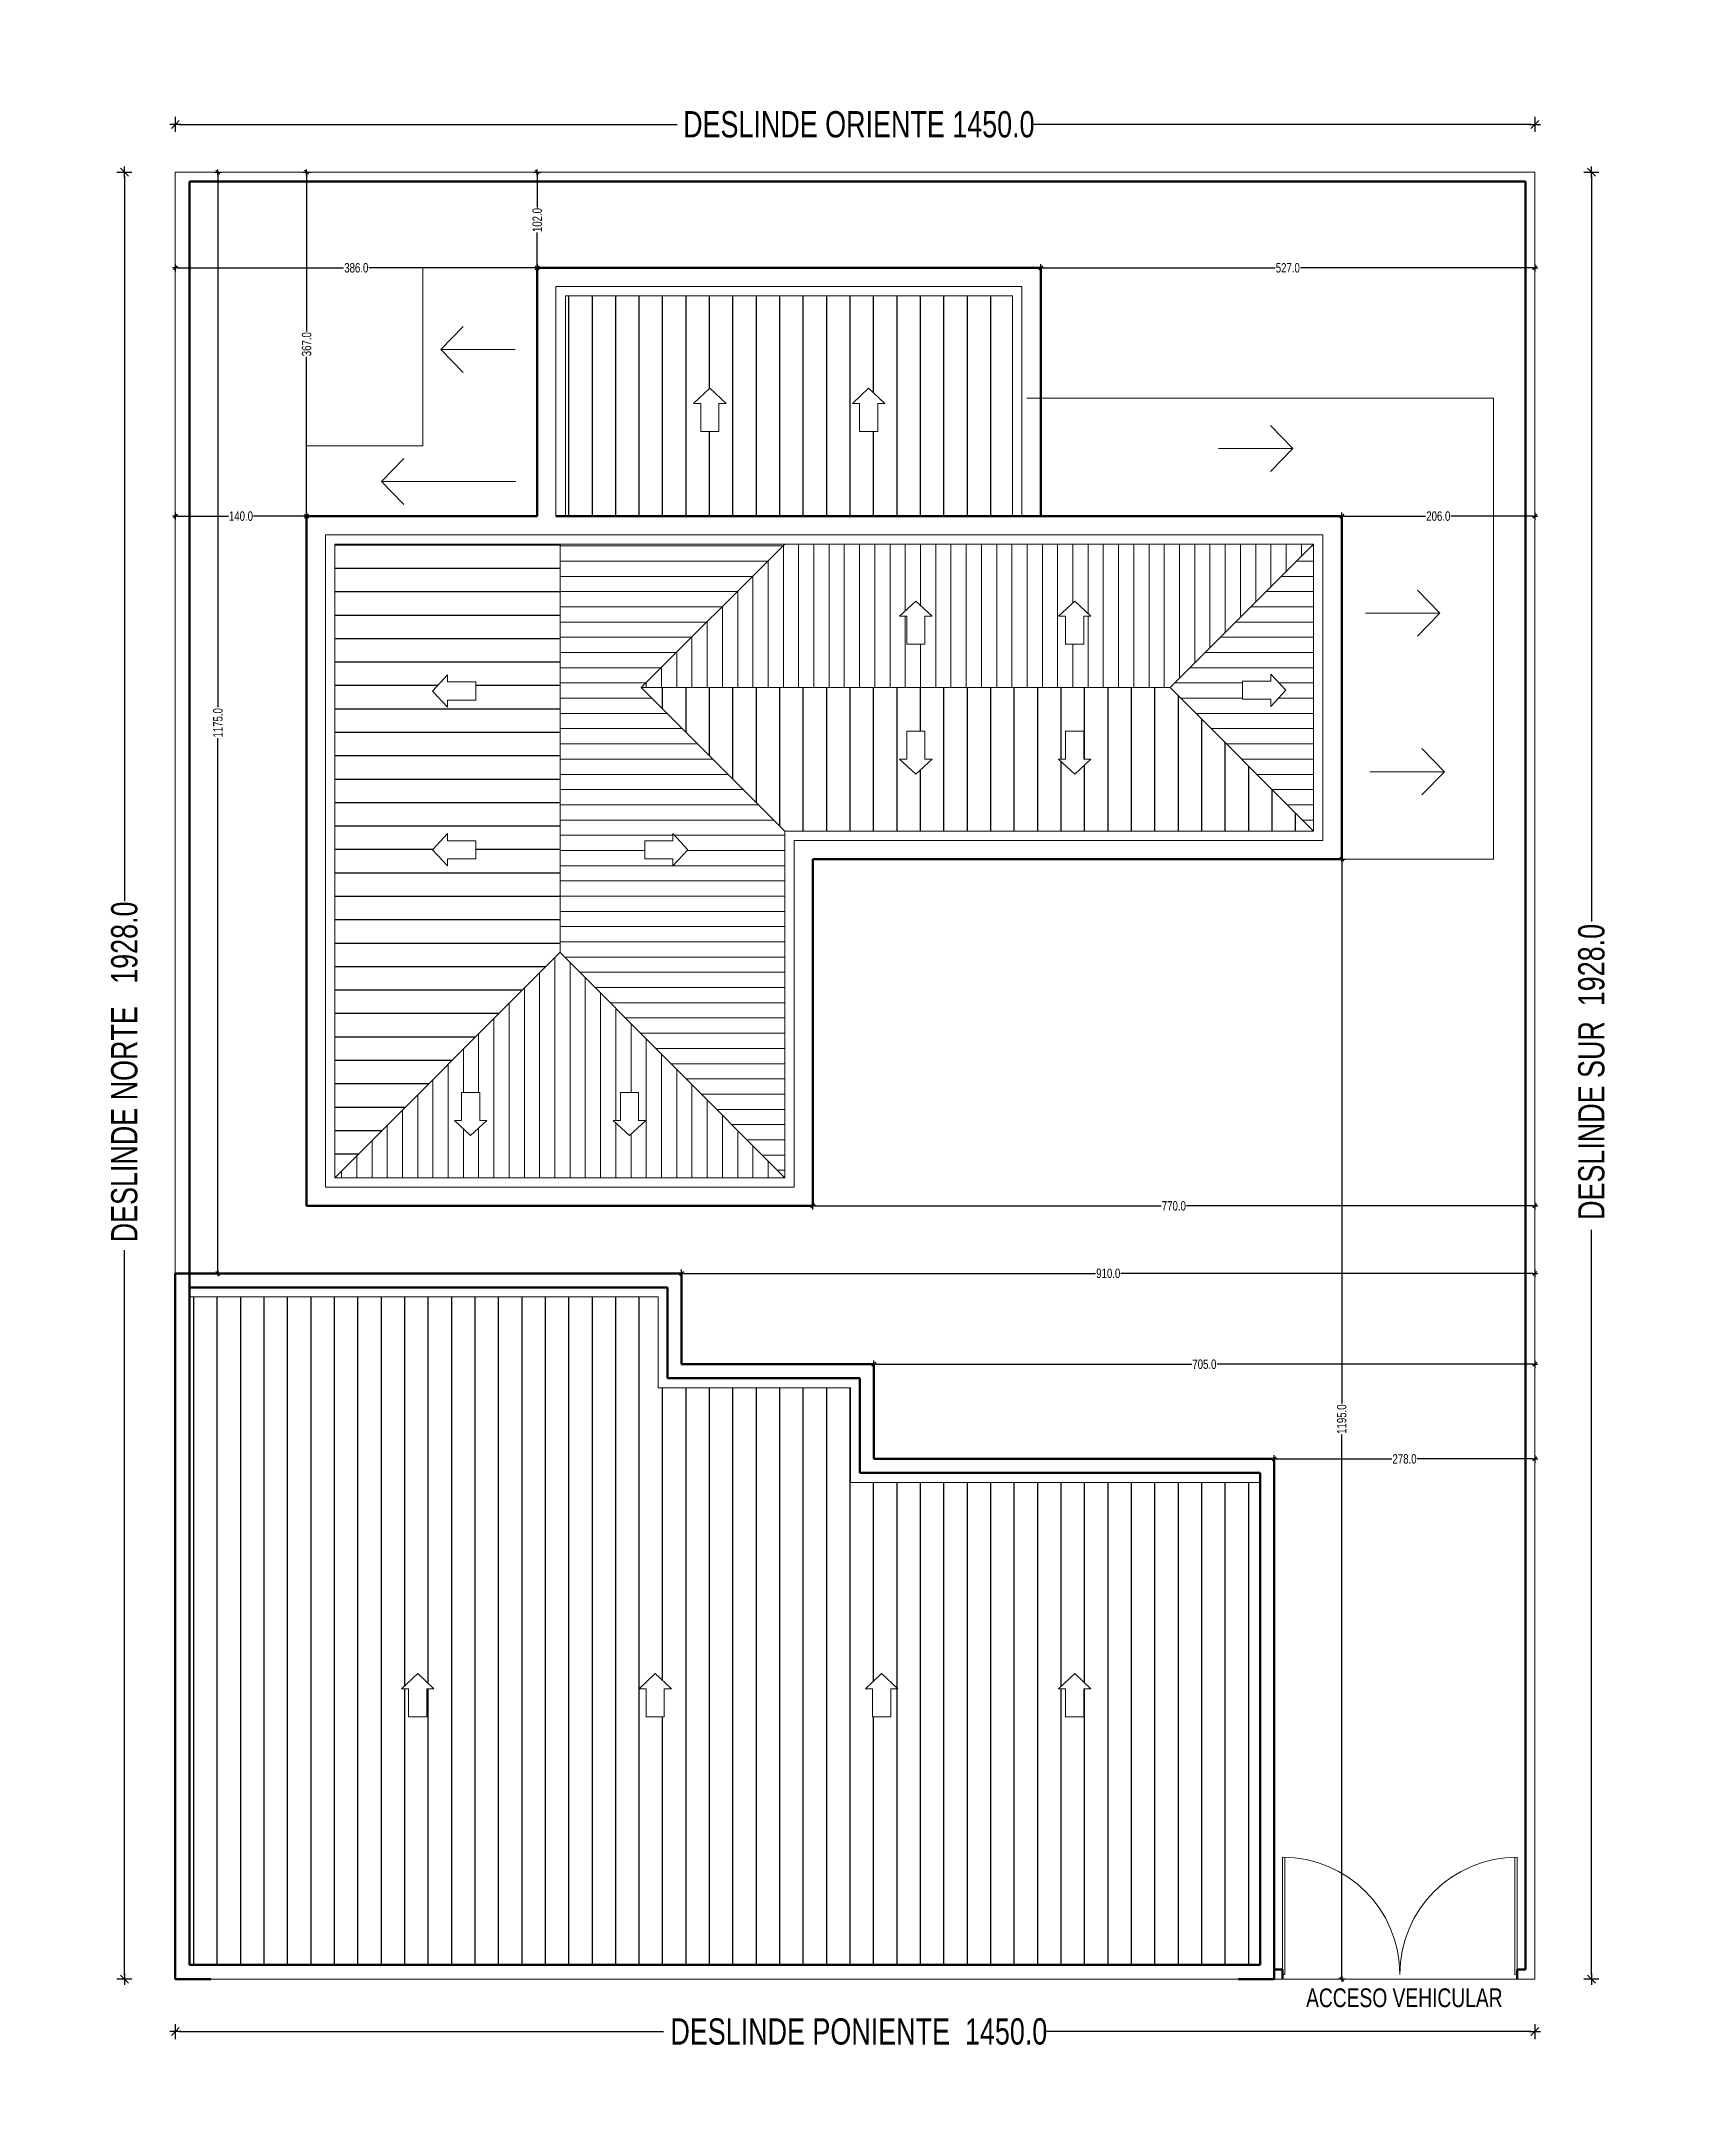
# Model space of a CAD drawing. Header units: centimetres. Extents: x 56177 to 99483, y 493 to 15482.
# Drawn here: x 72194 to 73936, y 6825 to 9037 of the extents above; entities that cross this region are included whole.
import ezdxf

# ---------------------------------------------------------------- set-up
doc = ezdxf.new("R2010")
doc.units = ezdxf.units.CM
doc.header["$MEASUREMENT"] = 0
for name, color, linetype, lineweight in [('0.1 COTAS', 52, 'Continuous', 13), ('0.15 TEXTOS', 212, 'Continuous', 20), ('0.2 VENTANAS', 2, 'Continuous', 20), ('0.5 MUROS', 1, 'Continuous', 50), ('000.2 GENERAL', 2, 'Continuous', 20)]:
    doc.layers.add(name, color=color, linetype=linetype, lineweight=lineweight)
doc.layers.add('0.12 MOBILIARIO BLOQUES', color=251, linetype='Continuous', lineweight=13, true_color=0x616161)
doc.layers.add('COLOR_ GRIS', color=253, linetype='Continuous', true_color=0xb5b5b5)
doc.layers.add('COLOR_ NARANJO', color=2, linetype='Continuous', true_color=0xffff14)
doc.styles.add('NICOLAS 2', font='swisscl.ttf')
doc.dimstyles.new('NICO CMS PEQUEÑAS', dxfattribs={"dimtxt": 10, "dimasz": 2, "dimexe": 0.18, "dimexo": 0.0625, "dimgap": 0.09, "dimtad": 0, "dimdec": 1, "dimzin": 0, "dimdsep": 46, "dimtxsty": 'NICOLAS 2', "dimblk": 'CRUZ2', "dimcen": 0.09, "dimse1": 1, "dimse2": 1, "dimclrd": 256, "dimclrt": 2, "dimadec": 0, "dimazin": 0, "dimtfac": 1, "dimtdec": 1, "dimtofl": 0, "dimtmove": 1, "dimatfit": 2, "dimldrblk": 'CRUZ2', "dimfxl": 1, "dimtolj": 1, "dimtzin": 0, "dimarcsym": 0})
pattern_1 = [(90, (1956.84, 0), (-25, 9e-15), [])]
pattern_2 = [(90, (1956.839, 0), (-16.25, 5e-15), [])]
pattern_3 = [(180, (1956.839, 0), (-2e-14, -16.25), [])]

msp = doc.modelspace()

# ---------------------------------------------------------------- texts
at = {"layer": '0.15 TEXTOS', "insert": (73543.1, 6959.53), "char_height": 20, "width": 489.6147, "attachment_point": 1, "style": 'NICOLAS 2'}
msp.add_mtext('ACCESO VEHICULAR', dxfattribs=at)

# ---------------------------------------------------------------- blocks, each defined once
blk = doc.blocks.new('CRUZ2')
at = {"layer": 'COLOR_ NARANJO', "color": 8}
for p, q in [((-1.5, 0), (1.5, 0)), ((0, 2), (0, -2))]:
    blk.add_line(p, q, dxfattribs=at)
at = {"layer": 'COLOR_ NARANJO', "color": 4}
blk.add_lwpolyline([(-1.06, -1.06), (0, 0), (1.06, 1.06)], dxfattribs=at)
blk = doc.blocks.new('*D643')
at = {"layer": '0.1 COTAS', "lineweight": -2, "transparency": 16777216}
for p, q in [((72282.8, 8893.5), (72282.8, 8119.8)), ((72282.8, 6973.5), (72282.8, 7747.3))]:
    blk.add_line(p, q, dxfattribs=at)
at = {"layer": 'Defpoints', "color": 0, "transparency": 16777216}
for p in [(72337.1, 8897.5), (72282.8, 6969.5), (72337.1, 6969.5)]:
    blk.add_point(p, dxfattribs=at)
at = {"layer": '0.1 COTAS', "lineweight": -2, "transparency": 16777216, "xscale": 4, "yscale": 4, "zscale": 4}
for p, rotation in [((72282.8, 8897.5), 90), ((72282.8, 6969.5), 270)]:
    blk.add_blockref('CRUZ2', p, dxfattribs=dict(at, rotation=rotation))
at = {"layer": '0.1 COTAS', "color": 2, "transparency": 16777216, "insert": (72282.8, 7933.5), "char_height": 28, "attachment_point": 5, "rotation": 90, "style": 'NICOLAS 2'}
blk.add_mtext('\\A1; DESLINDE NORTE   1928.0', dxfattribs=at)
blk = doc.blocks.new('*D644')
at = {"layer": '0.1 COTAS', "lineweight": -2, "transparency": 16777216}
for p, q in [((73847.5, 8893.5), (73847.5, 8097.9)), ((73847.5, 6973.5), (73847.5, 7769.1))]:
    blk.add_line(p, q, dxfattribs=at)
at = {"layer": 'Defpoints', "color": 0, "transparency": 16777216}
for p in [(73787.1, 8897.5), (73787.1, 6969.5), (73847.5, 6969.5)]:
    blk.add_point(p, dxfattribs=at)
at = {"layer": '0.1 COTAS', "lineweight": -2, "transparency": 16777216, "xscale": 4, "yscale": 4, "zscale": 4}
for p, rotation in [((73847.5, 8897.5), 90), ((73847.5, 6969.5), 270)]:
    blk.add_blockref('CRUZ2', p, dxfattribs=dict(at, rotation=rotation))
at = {"layer": '0.1 COTAS', "color": 2, "transparency": 16777216, "insert": (73847.5, 7933.5), "char_height": 28, "attachment_point": 5, "rotation": 90, "style": 'NICOLAS 2'}
blk.add_mtext('\\A1; DESLINDE SUR  1928.0', dxfattribs=at)
blk = doc.blocks.new('*D645')
at = {"layer": '0.1 COTAS', "lineweight": -2, "transparency": 16777216}
for p, q in [((72341.1, 6913.4), (72857.7, 6913.4)), ((73783.1, 6913.4), (73266.5, 6913.4))]:
    blk.add_line(p, q, dxfattribs=at)
at = {"layer": 'Defpoints', "color": 0, "transparency": 16777216}
for p in [(72337.1, 6969.5), (73787.1, 6969.5), (73787.1, 6913.4)]:
    blk.add_point(p, dxfattribs=at)
at = {"layer": '0.1 COTAS', "lineweight": -2, "transparency": 16777216, "xscale": 4, "yscale": 4, "zscale": 4, "rotation": 180}
blk.add_blockref('CRUZ2', (72337.1, 6913.4), dxfattribs=at)
at = {"layer": '0.1 COTAS', "lineweight": -2, "transparency": 16777216, "xscale": 4, "yscale": 4, "zscale": 4}
blk.add_blockref('CRUZ2', (73787.1, 6913.4), dxfattribs=at)
at = {"layer": '0.1 COTAS', "color": 2, "transparency": 16777216, "insert": (73062.1, 6913.4), "char_height": 28, "attachment_point": 5, "style": 'NICOLAS 2'}
blk.add_mtext('\\A1; DESLINDE PONIENTE  1450.0', dxfattribs=at)
blk = doc.blocks.new('*D646')
at = {"layer": '0.1 COTAS', "lineweight": -2, "transparency": 16777216}
for p, q in [((72341.1, 8948.5), (72872.2, 8948.5)), ((73783.1, 8948.5), (73252, 8948.5))]:
    blk.add_line(p, q, dxfattribs=at)
at = {"layer": 'Defpoints', "color": 0, "transparency": 16777216}
for p in [(73787.1, 8948.5), (72337.1, 8897.5), (73787.1, 8897.5)]:
    blk.add_point(p, dxfattribs=at)
at = {"layer": '0.1 COTAS', "lineweight": -2, "transparency": 16777216, "xscale": 4, "yscale": 4, "zscale": 4, "rotation": 180}
blk.add_blockref('CRUZ2', (72337.1, 8948.5), dxfattribs=at)
at = {"layer": '0.1 COTAS', "lineweight": -2, "transparency": 16777216, "xscale": 4, "yscale": 4, "zscale": 4}
blk.add_blockref('CRUZ2', (73787.1, 8948.5), dxfattribs=at)
at = {"layer": '0.1 COTAS', "color": 2, "transparency": 16777216, "insert": (73062.1, 8948.5), "char_height": 28, "attachment_point": 5, "style": 'NICOLAS 2'}
blk.add_mtext('\\A1; DESLINDE ORIENTE 1450.0', dxfattribs=at)
blk = doc.blocks.new('*D647')
at = {"layer": '0.1 COTAS', "lineweight": -2, "transparency": 16777216}
for p, q in [((72382.5, 8895.5), (72382.5, 8326.6)), ((72382.5, 7724.5), (72382.5, 8293.5))]:
    blk.add_line(p, q, dxfattribs=at)
at = {"layer": 'Defpoints', "color": 0, "transparency": 16777216}
for p in [(72337.1, 8897.5), (72382.5, 8897.5), (72356.1, 7722.5)]:
    blk.add_point(p, dxfattribs=at)
at = {"layer": '0.1 COTAS', "lineweight": -2, "transparency": 16777216, "xscale": 2, "yscale": 2, "zscale": 2}
for p, rotation in [((72382.5, 8897.5), 90), ((72382.5, 7722.5), 270)]:
    blk.add_blockref('CRUZ2', p, dxfattribs=dict(at, rotation=rotation))
at = {"layer": '0.1 COTAS', "color": 2, "transparency": 16777216, "insert": (72382.5, 8310), "char_height": 10, "attachment_point": 5, "rotation": 90, "style": 'NICOLAS 2'}
blk.add_mtext('\\A1;1175.0', dxfattribs=at)
blk = doc.blocks.new('*D648')
at = {"layer": '0.1 COTAS', "lineweight": -2, "transparency": 16777216}
for p, q in [((72477.1, 8895.5), (72477.1, 8727.6)), ((72477.1, 8532.5), (72477.1, 8700.5))]:
    blk.add_line(p, q, dxfattribs=at)
at = {"layer": 'Defpoints', "color": 0, "transparency": 16777216}
for p in [(72477.1, 8897.5), (72477.1, 8897.5), (72477.1, 8530.5)]:
    blk.add_point(p, dxfattribs=at)
at = {"layer": '0.1 COTAS', "lineweight": -2, "transparency": 16777216, "xscale": 2, "yscale": 2, "zscale": 2}
for p, rotation in [((72477.1, 8897.5), 90), ((72477.1, 8530.5), 270)]:
    blk.add_blockref('CRUZ2', p, dxfattribs=dict(at, rotation=rotation))
at = {"layer": '0.1 COTAS', "color": 2, "transparency": 16777216, "insert": (72477.1, 8714), "char_height": 10, "attachment_point": 5, "rotation": 90, "style": 'NICOLAS 2'}
blk.add_mtext('\\A1;367.0', dxfattribs=at)
blk = doc.blocks.new('*D649')
at = {"layer": '0.1 COTAS', "lineweight": -2, "transparency": 16777216}
for p, q in [((72339.1, 8795.5), (72516.6, 8795.5)), ((72721.1, 8795.5), (72543.6, 8795.5))]:
    blk.add_line(p, q, dxfattribs=at)
at = {"layer": 'Defpoints', "color": 0, "transparency": 16777216}
for p in [(72337.1, 8795.5), (72337.1, 8795.5), (72723.1, 8795.5)]:
    blk.add_point(p, dxfattribs=at)
at = {"layer": '0.1 COTAS', "lineweight": -2, "transparency": 16777216, "xscale": 2, "yscale": 2, "zscale": 2, "rotation": 180}
blk.add_blockref('CRUZ2', (72337.1, 8795.5), dxfattribs=at)
at = {"layer": '0.1 COTAS', "lineweight": -2, "transparency": 16777216, "xscale": 2, "yscale": 2, "zscale": 2}
blk.add_blockref('CRUZ2', (72723.1, 8795.5), dxfattribs=at)
at = {"layer": '0.1 COTAS', "color": 2, "transparency": 16777216, "insert": (72530.1, 8795.5), "char_height": 10, "attachment_point": 5, "style": 'NICOLAS 2'}
blk.add_mtext('\\A1;386.0', dxfattribs=at)
blk = doc.blocks.new('*D650')
at = {"layer": '0.1 COTAS', "lineweight": -2, "transparency": 16777216}
for p, q in [((73262.1, 8795.5), (73510.1, 8795.5)), ((73785.1, 8795.5), (73537.1, 8795.5))]:
    blk.add_line(p, q, dxfattribs=at)
at = {"layer": 'Defpoints', "color": 0, "transparency": 16777216}
for p in [(73260.1, 8795.5), (73787.1, 8795.5), (73787.1, 8795.5)]:
    blk.add_point(p, dxfattribs=at)
at = {"layer": '0.1 COTAS', "lineweight": -2, "transparency": 16777216, "xscale": 2, "yscale": 2, "zscale": 2, "rotation": 180}
blk.add_blockref('CRUZ2', (73260.1, 8795.5), dxfattribs=at)
at = {"layer": '0.1 COTAS', "lineweight": -2, "transparency": 16777216, "xscale": 2, "yscale": 2, "zscale": 2}
blk.add_blockref('CRUZ2', (73787.1, 8795.5), dxfattribs=at)
at = {"layer": '0.1 COTAS', "color": 2, "transparency": 16777216, "insert": (73523.6, 8795.5), "char_height": 10, "attachment_point": 5, "style": 'NICOLAS 2'}
blk.add_mtext('\\A1;527.0', dxfattribs=at)
blk = doc.blocks.new('*D651')
at = {"layer": '0.1 COTAS', "lineweight": -2, "transparency": 16777216}
for p, q in [((72723.1, 8895.5), (72723.1, 8859.9)), ((72723.1, 8797.5), (72723.1, 8833.1))]:
    blk.add_line(p, q, dxfattribs=at)
at = {"layer": 'Defpoints', "color": 0, "transparency": 16777216}
for p in [(72722, 8897.5), (72723.1, 8897.5), (72723.1, 8795.5)]:
    blk.add_point(p, dxfattribs=at)
at = {"layer": '0.1 COTAS', "lineweight": -2, "transparency": 16777216, "xscale": 2, "yscale": 2, "zscale": 2}
for p, rotation in [((72723.1, 8897.5), 90), ((72723.1, 8795.5), 270)]:
    blk.add_blockref('CRUZ2', p, dxfattribs=dict(at, rotation=rotation))
at = {"layer": '0.1 COTAS', "color": 2, "transparency": 16777216, "insert": (72723.1, 8846.5), "char_height": 10, "attachment_point": 5, "rotation": 90, "style": 'NICOLAS 2'}
blk.add_mtext('\\A1;102.0', dxfattribs=at)
blk = doc.blocks.new('*D652')
at = {"layer": '0.1 COTAS', "lineweight": -2, "transparency": 16777216}
for p, q in [((72339.1, 8530.5), (72393.7, 8530.5)), ((72475.1, 8530.5), (72420.5, 8530.5))]:
    blk.add_line(p, q, dxfattribs=at)
at = {"layer": 'Defpoints', "color": 0, "transparency": 16777216}
for p in [(72337.1, 8530.5), (72337.1, 8530.5), (72477.1, 8530.5)]:
    blk.add_point(p, dxfattribs=at)
at = {"layer": '0.1 COTAS', "lineweight": -2, "transparency": 16777216, "xscale": 2, "yscale": 2, "zscale": 2, "rotation": 180}
blk.add_blockref('CRUZ2', (72337.1, 8530.5), dxfattribs=at)
at = {"layer": '0.1 COTAS', "lineweight": -2, "transparency": 16777216, "xscale": 2, "yscale": 2, "zscale": 2}
blk.add_blockref('CRUZ2', (72477.1, 8530.5), dxfattribs=at)
at = {"layer": '0.1 COTAS', "color": 2, "transparency": 16777216, "insert": (72407.1, 8530.5), "char_height": 10, "attachment_point": 5, "style": 'NICOLAS 2'}
blk.add_mtext('\\A1;140.0', dxfattribs=at)
blk = doc.blocks.new('*D653')
at = {"layer": '0.1 COTAS', "lineweight": -2, "transparency": 16777216}
for p, q in [((73583.1, 8530.5), (73670.6, 8530.5)), ((73785.1, 8530.5), (73697.6, 8530.5))]:
    blk.add_line(p, q, dxfattribs=at)
at = {"layer": 'Defpoints', "color": 0, "transparency": 16777216}
for p in [(73581.1, 8530.5), (73787.1, 8530.5), (73787.1, 8530.5)]:
    blk.add_point(p, dxfattribs=at)
at = {"layer": '0.1 COTAS', "lineweight": -2, "transparency": 16777216, "xscale": 2, "yscale": 2, "zscale": 2, "rotation": 180}
blk.add_blockref('CRUZ2', (73581.1, 8530.5), dxfattribs=at)
at = {"layer": '0.1 COTAS', "lineweight": -2, "transparency": 16777216, "xscale": 2, "yscale": 2, "zscale": 2}
blk.add_blockref('CRUZ2', (73787.1, 8530.5), dxfattribs=at)
at = {"layer": '0.1 COTAS', "color": 2, "transparency": 16777216, "insert": (73684.1, 8530.5), "char_height": 10, "attachment_point": 5, "style": 'NICOLAS 2'}
blk.add_mtext('\\A1;206.0', dxfattribs=at)
blk = doc.blocks.new('*D654')
at = {"layer": '0.1 COTAS', "lineweight": -2, "transparency": 16777216}
for p, q in [((73581.1, 8162.5), (73581.1, 7583.6)), ((73581.1, 6971.5), (73581.1, 7550.5))]:
    blk.add_line(p, q, dxfattribs=at)
at = {"layer": 'Defpoints', "color": 0, "transparency": 16777216}
for p in [(73581.1, 8164.5), (73581.1, 6969.5), (73581.1, 6969.5)]:
    blk.add_point(p, dxfattribs=at)
at = {"layer": '0.1 COTAS', "lineweight": -2, "transparency": 16777216, "xscale": 2, "yscale": 2, "zscale": 2}
for p, rotation in [((73581.1, 8164.5), 90), ((73581.1, 6969.5), 270)]:
    blk.add_blockref('CRUZ2', p, dxfattribs=dict(at, rotation=rotation))
at = {"layer": '0.1 COTAS', "color": 2, "transparency": 16777216, "insert": (73581.1, 7567), "char_height": 10, "attachment_point": 5, "rotation": 90, "style": 'NICOLAS 2'}
blk.add_mtext('\\A1;1195.0', dxfattribs=at)
blk = doc.blocks.new('*D655')
at = {"layer": '0.1 COTAS', "lineweight": -2, "transparency": 16777216}
for p, q in [((73511.1, 7524.5), (73634.6, 7524.5)), ((73785.1, 7524.5), (73661.6, 7524.5))]:
    blk.add_line(p, q, dxfattribs=at)
at = {"layer": 'Defpoints', "color": 0, "transparency": 16777216}
for p in [(73509.1, 7524.5), (73787.1, 7524.5), (73787.1, 7524.5)]:
    blk.add_point(p, dxfattribs=at)
at = {"layer": '0.1 COTAS', "lineweight": -2, "transparency": 16777216, "xscale": 2, "yscale": 2, "zscale": 2, "rotation": 180}
blk.add_blockref('CRUZ2', (73509.1, 7524.5), dxfattribs=at)
at = {"layer": '0.1 COTAS', "lineweight": -2, "transparency": 16777216, "xscale": 2, "yscale": 2, "zscale": 2}
blk.add_blockref('CRUZ2', (73787.1, 7524.5), dxfattribs=at)
at = {"layer": '0.1 COTAS', "color": 2, "transparency": 16777216, "insert": (73648.1, 7524.5), "char_height": 10, "attachment_point": 5, "style": 'NICOLAS 2'}
blk.add_mtext('\\A1;278.0', dxfattribs=at)
blk = doc.blocks.new('*D656')
at = {"layer": '0.1 COTAS', "lineweight": -2, "transparency": 16777216}
for p, q in [((73084.1, 7625.5), (73421.1, 7625.5)), ((73785.1, 7625.5), (73448.1, 7625.5))]:
    blk.add_line(p, q, dxfattribs=at)
at = {"layer": 'Defpoints', "color": 0, "transparency": 16777216}
for p in [(73082.1, 7625.5), (73787.1, 7625.5), (73787.1, 7625.5)]:
    blk.add_point(p, dxfattribs=at)
at = {"layer": '0.1 COTAS', "lineweight": -2, "transparency": 16777216, "xscale": 2, "yscale": 2, "zscale": 2, "rotation": 180}
blk.add_blockref('CRUZ2', (73082.1, 7625.5), dxfattribs=at)
at = {"layer": '0.1 COTAS', "lineweight": -2, "transparency": 16777216, "xscale": 2, "yscale": 2, "zscale": 2}
blk.add_blockref('CRUZ2', (73787.1, 7625.5), dxfattribs=at)
at = {"layer": '0.1 COTAS', "color": 2, "transparency": 16777216, "insert": (73434.6, 7625.5), "char_height": 10, "attachment_point": 5, "style": 'NICOLAS 2'}
blk.add_mtext('\\A1;705.0', dxfattribs=at)
blk = doc.blocks.new('*D657')
at = {"layer": '0.1 COTAS', "lineweight": -2, "transparency": 16777216}
for p, q in [((72879.1, 7722.5), (73318.5, 7722.5)), ((73785.1, 7722.5), (73345.6, 7722.5))]:
    blk.add_line(p, q, dxfattribs=at)
at = {"layer": 'Defpoints', "color": 0, "transparency": 16777216}
for p in [(72877.1, 7722.5), (73787.1, 7722.5), (73787.1, 7722.5)]:
    blk.add_point(p, dxfattribs=at)
at = {"layer": '0.1 COTAS', "lineweight": -2, "transparency": 16777216, "xscale": 2, "yscale": 2, "zscale": 2, "rotation": 180}
blk.add_blockref('CRUZ2', (72877.1, 7722.5), dxfattribs=at)
at = {"layer": '0.1 COTAS', "lineweight": -2, "transparency": 16777216, "xscale": 2, "yscale": 2, "zscale": 2}
blk.add_blockref('CRUZ2', (73787.1, 7722.5), dxfattribs=at)
at = {"layer": '0.1 COTAS', "color": 2, "transparency": 16777216, "insert": (73332.1, 7722.5), "char_height": 10, "attachment_point": 5, "style": 'NICOLAS 2'}
blk.add_mtext('\\A1;910.0', dxfattribs=at)
blk = doc.blocks.new('*D658')
at = {"layer": '0.1 COTAS', "lineweight": -2, "transparency": 16777216}
for p, q in [((73019.1, 7794.5), (73388.6, 7794.5)), ((73785.1, 7794.5), (73415.6, 7794.5))]:
    blk.add_line(p, q, dxfattribs=at)
at = {"layer": 'Defpoints', "color": 0, "transparency": 16777216}
for p in [(73017.1, 7794.5), (73787.1, 7794.5), (73787.1, 7794.5)]:
    blk.add_point(p, dxfattribs=at)
at = {"layer": '0.1 COTAS', "lineweight": -2, "transparency": 16777216, "xscale": 2, "yscale": 2, "zscale": 2, "rotation": 180}
blk.add_blockref('CRUZ2', (73017.1, 7794.5), dxfattribs=at)
at = {"layer": '0.1 COTAS', "lineweight": -2, "transparency": 16777216, "xscale": 2, "yscale": 2, "zscale": 2}
blk.add_blockref('CRUZ2', (73787.1, 7794.5), dxfattribs=at)
at = {"layer": '0.1 COTAS', "color": 2, "transparency": 16777216, "insert": (73402.1, 7794.5), "char_height": 10, "attachment_point": 5, "style": 'NICOLAS 2'}
blk.add_mtext('\\A1;770.0', dxfattribs=at)

# ---------------------------------------------------------------- dimensions: what is measured, and where the dimension line sits
at = {"layer": '0.1 COTAS'}
for base, p1, p2, text, picture, middle in [((73787.09, 8948.53), (72337.09, 8897.53), (73787.09, 8897.53), ' DESLINDE ORIENTE <>', '*D646', (73062.09, 8948.53)), ((73787.09, 6913.44), (72337.09, 6969.53), (73787.09, 6969.53), ' DESLINDE PONIENTE  <>', '*D645', (73062.09, 6913.44))]:
    dim = msp.add_linear_dim(base=base, p1=p1, p2=p2, text=text, dimstyle='NICO CMS PEQUEÑAS', override={"dimscale": 4, "dimtxt": 7, "dimasz": 1}, dxfattribs=at)
    dim.commit()
    dim.dimension.update_dxf_attribs({"geometry": picture, "text_midpoint": middle})
for base, p1, p2, text, picture, middle in [((72282.85, 6969.53), (72337.09, 8897.53), (72337.09, 6969.53), ' DESLINDE NORTE   <>', '*D643', (72282.85, 7933.53)), ((73847.53, 6969.53), (73787.09, 8897.53), (73787.09, 6969.53), ' DESLINDE SUR  <>', '*D644', (73847.53, 7933.53))]:
    dim = msp.add_linear_dim(base=base, p1=p1, p2=p2, angle=90, text=text, dimstyle='NICO CMS PEQUEÑAS', override={"dimscale": 4, "dimtxt": 7, "dimasz": 1}, dxfattribs=at)
    dim.commit()
    dim.dimension.update_dxf_attribs({"geometry": picture, "text_midpoint": middle})
for base, p1, p2, picture, middle in [((72382.5, 8897.53), (72356.09, 7722.53), (72337.09, 8897.53), '*D647', (72382.5, 8310.03)), ((72477.09, 8897.53), (72477.09, 8530.53), (72477.09, 8897.53), '*D648', (72477.09, 8714.03)), ((72723.09, 8897.53), (72723.09, 8795.53), (72722.03, 8897.53), '*D651', (72723.09, 8846.53)), ((73581.09, 6969.53), (73581.09, 8164.53), (73581.09, 6969.53), '*D654', (73581.09, 7567.03))]:
    dim = msp.add_linear_dim(base=base, p1=p1, p2=p2, angle=90, dimstyle='NICO CMS PEQUEÑAS', dxfattribs=at)
    dim.commit()
    dim.dimension.update_dxf_attribs({"geometry": picture, "text_midpoint": middle})
for base, p1, p2, picture, middle in [((72337.09, 8795.53), (72723.09, 8795.53), (72337.09, 8795.53), '*D649', (72530.09, 8795.53)), ((73787.09, 8795.53), (73260.09, 8795.53), (73787.09, 8795.53), '*D650', (73523.59, 8795.53)), ((72337.09, 8530.53), (72477.09, 8530.53), (72337.09, 8530.53), '*D652', (72407.09, 8530.53)), ((73787.09, 8530.53), (73581.09, 8530.53), (73787.09, 8530.53), '*D653', (73684.09, 8530.53)), ((73787.09, 7794.53), (73017.09, 7794.53), (73787.09, 7794.53), '*D658', (73402.09, 7794.53)), ((73787.09, 7722.53), (72877.09, 7722.53), (73787.09, 7722.53), '*D657', (73332.09, 7722.53)), ((73787.09, 7625.53), (73082.09, 7625.53), (73787.09, 7625.53), '*D656', (73434.59, 7625.53)), ((73787.09, 7524.53), (73509.09, 7524.53), (73787.09, 7524.53), '*D655', (73648.09, 7524.53))]:
    dim = msp.add_linear_dim(base=base, p1=p1, p2=p2, dimstyle='NICO CMS PEQUEÑAS', dxfattribs=at)
    dim.commit()
    dim.dimension.update_dxf_attribs({"geometry": picture, "text_midpoint": middle})

# ---------------------------------------------------------------- hatches: boundary and pattern name
at = {"layer": '0.2 VENTANAS'}
h = msp.add_hatch(dxfattribs=at)
h.set_pattern_fill('ANSI31', color=256, scale=130, angle=495)
h.set_pattern_definition(pattern_3)
h.paths.add_polyline_path([(72987.09, 7824.53), (72987.09, 8194.53), (72834.09, 8347.53), (72987.09, 8500.53), (72747.59, 8500.53), (72747.59, 8065.03)])
h.paths.add_polyline_path([(72867.73, 8157.22), (72867.73, 8164.72), (72867.73, 8164.87), (72837.73, 8164.87), (72837.73, 8184.22), (72867.73, 8184.22), (72867.73, 8184.37), (72867.73, 8191.87), (72883.81, 8174.55)], flags=16)
h = msp.add_hatch(dxfattribs=at)
h.set_pattern_fill('ANSI31', color=256, scale=130, angle=405)
h.set_pattern_definition(pattern_2)
h.paths.add_polyline_path([(73398.09, 8347.53), (73551.09, 8500.53), (72987.09, 8500.53), (72834.09, 8347.53)])
h.paths.add_polyline_path([(73136.6, 8393.86), (73117.25, 8393.86), (73117.25, 8423.86), (73117.1, 8423.86), (73109.6, 8423.86), (73126.93, 8439.94), (73144.25, 8423.86), (73136.6, 8423.86)], flags=16)
h.paths.add_polyline_path([(73278.98, 8423.86), (73296.31, 8439.94), (73313.63, 8423.86), (73305.98, 8423.86), (73305.98, 8393.86), (73286.63, 8393.86), (73286.63, 8423.86), (73286.48, 8423.86)], flags=16)
h = msp.add_hatch(dxfattribs=at)
h.set_pattern_fill('ANSI31', color=256, scale=130, angle=495)
h.set_pattern_definition(pattern_3)
h.paths.add_polyline_path([(73551.09, 8500.53), (73398.09, 8347.53), (73551.09, 8194.53)])
h.paths.add_polyline_path([(73505.43, 8327.41), (73505.43, 8335.06), (73475.43, 8335.06), (73475.43, 8354.42), (73505.43, 8354.42), (73505.43, 8354.57), (73505.43, 8362.07), (73521.51, 8344.74)], flags=16)
h = msp.add_hatch(dxfattribs=at)
h.set_pattern_fill('ANSI31', color=256, scale=130, angle=405)
h.set_pattern_definition(pattern_2)
h.paths.add_polyline_path([(72747.34, 8065.28), (72507.09, 7824.53), (72987.09, 7824.53), (72987.09, 7824.57)])
h.paths.add_polyline_path([(72811.72, 7915.64), (72831.08, 7915.64), (72831.08, 7885.64), (72838.73, 7885.64), (72821.4, 7869.56), (72804.07, 7885.64), (72811.72, 7885.64)], flags=16)
h.paths.add_polyline_path([(72669.35, 7885.64), (72652.02, 7869.56), (72634.7, 7885.64), (72642.35, 7885.64), (72642.35, 7915.64), (72661.7, 7915.64), (72661.7, 7885.64)], flags=16)
at = {"layer": 'COLOR_ GRIS'}
h = msp.add_hatch(dxfattribs=at)
h.set_pattern_fill('ANSI31', color=256, scale=200, angle=405)
h.set_pattern_definition(pattern_1)
h.paths.add_polyline_path([(73230.09, 8765.53), (72753.09, 8765.53), (72753.09, 8530.53), (73230.09, 8530.53)])
h.paths.add_polyline_path([(72916.8, 8620.86), (72897.45, 8620.86), (72897.45, 8650.86), (72897.3, 8650.86), (72889.8, 8650.86), (72907.12, 8666.94), (72924.45, 8650.86), (72916.8, 8650.86)], flags=16)
h.paths.add_polyline_path([(73066.82, 8620.86), (73066.82, 8650.86), (73066.67, 8650.86), (73059.17, 8650.86), (73076.5, 8666.94), (73093.82, 8650.86), (73086.17, 8650.86), (73086.17, 8620.86)], flags=16)
h = msp.add_hatch(dxfattribs=at)
h.set_pattern_fill('ANSI31', color=256, scale=200, angle=495)
h.set_pattern_definition([(180, (1956.84, 0), (-3e-14, -25), [])])
h.paths.add_polyline_path([(72747.59, 8500.53), (72743.09, 8500.53), (72507.09, 8500.53), (72507.09, 7824.53), (72747.59, 8065.53)])
h.paths.add_polyline_path([(72657.45, 8164.87), (72627.45, 8164.87), (72627.45, 8157.22), (72611.37, 8174.55), (72627.45, 8191.87), (72627.45, 8184.22), (72657.45, 8184.22)], flags=16)
h.paths.add_polyline_path([(72627.45, 8326.6), (72611.37, 8343.92), (72627.45, 8361.25), (72627.45, 8353.6), (72657.45, 8353.6), (72657.45, 8334.25), (72627.45, 8334.25)], flags=16)
h = msp.add_hatch(dxfattribs=at)
h.set_pattern_fill('ANSI31', color=256, scale=200, angle=405)
h.set_pattern_definition(pattern_1)
h.paths.add_polyline_path([(73398.09, 8347.53), (72834.09, 8347.53), (72987.09, 8194.53), (73551.09, 8194.53)])
h.paths.add_polyline_path([(73313.63, 8271.19), (73296.31, 8255.11), (73278.98, 8271.19), (73286.63, 8271.19), (73286.63, 8301.19), (73305.98, 8301.19), (73305.98, 8271.19)], flags=16)
h.paths.add_polyline_path([(73144.25, 8271.19), (73126.93, 8255.11), (73109.6, 8271.19), (73117.25, 8271.19), (73117.25, 8301.19), (73136.6, 8301.19), (73136.6, 8271.19)], flags=16)
h = msp.add_hatch(dxfattribs=at)
h.set_pattern_fill('ANSI31', color=256, scale=200, angle=405)
h.set_pattern_definition(pattern_1)
h.paths.add_polyline_path([(73494.09, 7499.53), (73057.09, 7499.53), (73057.09, 7600.53), (72852.09, 7600.53), (72852.09, 7697.53), (72352.09, 7697.53), (72352.09, 6984.53), (73494.09, 6984.53)])
h.paths.add_polyline_path([(72858.62, 7249.31), (72839.27, 7249.31), (72839.27, 7279.31), (72839.12, 7279.31), (72831.62, 7279.31), (72848.95, 7295.39), (72866.27, 7279.31), (72858.62, 7279.31)], flags=16)
h.paths.add_polyline_path([(73080.7, 7249.31), (73080.7, 7279.31), (73080.55, 7279.31), (73073.05, 7279.31), (73090.37, 7295.39), (73107.7, 7279.31), (73100.05, 7279.31), (73100.05, 7249.31)], flags=16)
h.paths.add_polyline_path([(72605.23, 7249.31), (72585.88, 7249.31), (72585.88, 7279.31), (72585.73, 7279.31), (72578.23, 7279.31), (72595.56, 7295.39), (72612.88, 7279.31), (72605.23, 7279.31)], flags=16)
h.paths.add_polyline_path([(73286.63, 7249.31), (73286.63, 7279.31), (73286.48, 7279.31), (73278.98, 7279.31), (73296.31, 7295.39), (73313.63, 7279.31), (73305.98, 7279.31), (73305.98, 7249.31)], flags=16)

# ---------------------------------------------------------------- linework, layer by layer
at = {"layer": '0.12 MOBILIARIO BLOQUES'}
for p, q in [((72620.18, 8708.27), (72644.13, 8732.88)), ((72699.55, 8708.27), (72620.18, 8708.27)), ((72620.18, 8708.27), (72644.13, 8683.66)), ((73245.09, 8656.53), (73742.81, 8656.53)), ((73742.81, 8656.53), (73742.81, 8164.53)), ((73529.11, 8602.67), (73505.16, 8627.28)), ((72556.82, 8567.43), (72580.76, 8592.04)), ((73449.74, 8602.67), (73529.11, 8602.67)), ((73529.11, 8602.67), (73505.16, 8578.07)), ((72700.14, 8567.43), (72556.82, 8567.43)), ((72556.82, 8567.43), (72580.76, 8542.83)), ((73685.79, 8427.01), (73661.84, 8451.61)), ((73606.42, 8427.01), (73685.79, 8427.01)), ((73685.79, 8427.01), (73661.84, 8402.4)), ((73690.61, 8257.82), (73666.66, 8282.42)), ((73611.24, 8257.82), (73690.61, 8257.82)), ((73690.61, 8257.82), (73666.66, 8233.21)), ((73742.81, 8164.53), (73581.09, 8164.53)), ((73518.09, 6974.53), (73518.09, 7099.53)), ((73520.59, 6974.53), (73520.59, 7099.53)), ((73765.59, 6974.53), (73765.59, 7099.53)), ((73768.09, 6974.53), (73768.09, 7099.53)), ((73518.09, 6974.53), (73520.59, 6974.53)), ((73768.09, 6974.53), (73765.59, 6974.53))]:
    msp.add_line(p, q, dxfattribs=at)
msp.add_lwpolyline([(72723.09, 8795.53), (72601.09, 8795.53), (72601.09, 8605.53), (72477.09, 8605.53), (72477.09, 8530.53), (72477.09, 8530.53)], dxfattribs=at)
for centre, start, end in [((73518.09, 6974.53), 0, 90), ((73768.09, 6974.53), 90, 180)]:
    msp.add_arc(centre, 125, start, end, dxfattribs=at)
at = {"layer": '0.2 VENTANAS'}
for p, q in [((72743.09, 8775.53), (72743.09, 8530.53)), ((72743.09, 8775.53), (73240.09, 8775.53)), ((72753.09, 8765.53), (72753.09, 8530.53)), ((72753.09, 8765.53), (73230.09, 8765.53)), ((73230.09, 8765.53), (73230.09, 8530.53)), ((73240.09, 8775.53), (73240.09, 8530.53)), ((72743.09, 8510.53), (72497.09, 8510.53)), ((72497.09, 8510.53), (72497.09, 7814.53)), ((72743.09, 8500.53), (72507.09, 8500.53)), ((72507.09, 8500.53), (72507.09, 7824.53)), ((72743.09, 8510.53), (73561.09, 8510.53)), ((72743.09, 8500.53), (73551.09, 8500.53)), ((72747.59, 8065.03), (72747.59, 8500.53)), ((72834.09, 8347.53), (72987.09, 8500.53)), ((73398.09, 8347.53), (73551.09, 8500.53)), ((73551.09, 8500.53), (73551.09, 8194.53)), ((73561.09, 8510.53), (73561.09, 8184.53)), ((73398.09, 8347.53), (72834.09, 8347.53)), ((72987.09, 8194.53), (72834.09, 8347.53)), ((73551.09, 8194.53), (73398.09, 8347.53)), ((73551.09, 8194.53), (72987.09, 8194.53)), ((72987.09, 8194.53), (72987.09, 7824.53)), ((73561.09, 8184.53), (72997.09, 8184.53)), ((72997.09, 8184.53), (72997.09, 7814.53)), ((72747.09, 8065.03), (72507.09, 7824.53)), ((72747.59, 8065.03), (72987.09, 7824.53)), ((72497.09, 7814.53), (72997.09, 7814.53)), ((72507.09, 7824.53), (72987.09, 7824.53)), ((72852.09, 7697.53), (72352.09, 7697.53)), ((72852.09, 7600.53), (72852.09, 7697.53)), ((73057.09, 7600.53), (72852.09, 7600.53)), ((73057.09, 7499.53), (73057.09, 7600.53)), ((73494.09, 7499.53), (73057.09, 7499.53)), ((73271.09, 6969.53), (73471.09, 6969.53))]:
    msp.add_line(p, q, dxfattribs=at)
for points in [[(72897.45, 8650.86), (72897.3, 8650.86), (72889.8, 8650.86), (72907.12, 8666.94), (72924.45, 8650.86), (72916.95, 8650.86), (72916.8, 8650.86), (72916.8, 8620.86), (72897.45, 8620.86)], [(73066.82, 8650.86), (73066.67, 8650.86), (73059.17, 8650.86), (73076.5, 8666.94), (73093.82, 8650.86), (73086.32, 8650.86), (73086.17, 8650.86), (73086.17, 8620.86), (73066.82, 8620.86)], [(73117.25, 8423.86), (73117.1, 8423.86), (73109.6, 8423.86), (73126.93, 8439.94), (73144.25, 8423.86), (73136.75, 8423.86), (73136.6, 8423.86), (73136.6, 8393.86), (73117.25, 8393.86)], [(73286.63, 8423.86), (73286.48, 8423.86), (73278.98, 8423.86), (73296.31, 8439.94), (73313.63, 8423.86), (73306.13, 8423.86), (73305.98, 8423.86), (73305.98, 8393.86), (73286.63, 8393.86)], [(73505.43, 8354.42), (73505.43, 8354.57), (73505.43, 8362.07), (73521.51, 8344.74), (73505.43, 8327.41), (73505.43, 8334.91), (73505.43, 8335.06), (73475.43, 8335.06), (73475.43, 8354.42)], [(72627.45, 8353.6), (72627.45, 8353.75), (72627.45, 8361.25), (72611.37, 8343.92), (72627.45, 8326.6), (72627.45, 8334.1), (72627.45, 8334.25), (72657.45, 8334.25), (72657.45, 8353.6)], [(73117.25, 8271.19), (73117.1, 8271.19), (73109.6, 8271.19), (73126.93, 8255.11), (73144.25, 8271.19), (73136.75, 8271.19), (73136.6, 8271.19), (73136.6, 8301.19), (73117.25, 8301.19)], [(73286.63, 8271.19), (73286.48, 8271.19), (73278.98, 8271.19), (73296.31, 8255.11), (73313.63, 8271.19), (73306.13, 8271.19), (73305.98, 8271.19), (73305.98, 8301.19), (73286.63, 8301.19)], [(72627.45, 8184.22), (72627.45, 8184.37), (72627.45, 8191.87), (72611.37, 8174.55), (72627.45, 8157.22), (72627.45, 8164.72), (72627.45, 8164.87), (72657.45, 8164.87), (72657.45, 8184.22)], [(72867.73, 8184.22), (72867.73, 8184.37), (72867.73, 8191.87), (72883.81, 8174.55), (72867.73, 8157.22), (72867.73, 8164.72), (72867.73, 8164.87), (72837.73, 8164.87), (72837.73, 8184.22)], [(72642.35, 7885.64), (72642.2, 7885.64), (72634.7, 7885.64), (72652.02, 7869.56), (72669.35, 7885.64), (72661.85, 7885.64), (72661.7, 7885.64), (72661.7, 7915.64), (72642.35, 7915.64)], [(72811.72, 7885.64), (72811.57, 7885.64), (72804.07, 7885.64), (72821.4, 7869.56), (72838.73, 7885.64), (72831.23, 7885.64), (72831.08, 7885.64), (72831.08, 7915.64), (72811.72, 7915.64)], [(72585.88, 7279.31), (72585.73, 7279.31), (72578.23, 7279.31), (72595.56, 7295.39), (72612.88, 7279.31), (72605.38, 7279.31), (72605.23, 7279.31), (72605.23, 7249.31), (72585.88, 7249.31)], [(72839.27, 7279.31), (72839.12, 7279.31), (72831.62, 7279.31), (72848.95, 7295.39), (72866.27, 7279.31), (72858.77, 7279.31), (72858.62, 7279.31), (72858.62, 7249.31), (72839.27, 7249.31)], [(73080.7, 7279.31), (73080.55, 7279.31), (73073.05, 7279.31), (73090.37, 7295.39), (73107.7, 7279.31), (73100.2, 7279.31), (73100.05, 7279.31), (73100.05, 7249.31), (73080.7, 7249.31)], [(73286.63, 7279.31), (73286.48, 7279.31), (73278.98, 7279.31), (73296.31, 7295.39), (73313.63, 7279.31), (73306.13, 7279.31), (73305.98, 7279.31), (73305.98, 7249.31), (73286.63, 7249.31)]]:
    msp.add_lwpolyline(points, close=True, dxfattribs=at)
at = {"layer": '0.5 MUROS', "ltscale": 10}
for p, q in [((73777.09, 8887.53), (72352.09, 8887.53)), ((72352.09, 8887.53), (72352.09, 6984.53)), ((73777.09, 6979.53), (73777.09, 8887.53)), ((72723.09, 8795.53), (72723.09, 8530.53)), ((72723.09, 8795.53), (73043.09, 8795.53)), ((73043.09, 8795.53), (73058.09, 8795.53)), ((73058.09, 8795.53), (73245.09, 8795.53)), ((73245.09, 8795.53), (73260.09, 8795.53)), ((73260.09, 8795.53), (73260.09, 8530.53)), ((72723.09, 8530.53), (72477.09, 8530.53)), ((72477.09, 8530.53), (72477.09, 7794.53)), ((72743.09, 8530.53), (73581.09, 8530.53)), ((73581.09, 8530.53), (73581.09, 8164.53)), ((72747.59, 8348.03), (72747.59, 8348.03)), ((73581.09, 8164.53), (73017.09, 8164.53)), ((73017.09, 8164.53), (73017.09, 7794.53)), ((72477.09, 7794.53), (73017.09, 7794.53)), ((72877.09, 7722.53), (72337.09, 7722.53)), ((72337.09, 6969.53), (72337.09, 7722.53)), ((72877.09, 7625.53), (72877.09, 7722.53)), ((72862.09, 7707.53), (72352.09, 7707.53)), ((72352.09, 7707.53), (72352.09, 6984.53)), ((72862.09, 7610.53), (72862.09, 7707.53)), ((73067.09, 7610.53), (72862.09, 7610.53)), ((73082.09, 7625.53), (72877.09, 7625.53)), ((73067.09, 7509.53), (73067.09, 7610.53)), ((73082.09, 7524.53), (73082.09, 7625.53)), ((73509.09, 7524.53), (73082.09, 7524.53)), ((73509.09, 6969.53), (73509.09, 7524.53)), ((73494.09, 7509.53), (73067.09, 7509.53)), ((73494.09, 6984.53), (73494.09, 7509.53)), ((72375.09, 6969.53), (72337.09, 6969.53)), ((72352.09, 6984.53), (73494.09, 6984.53)), ((73494.09, 6969.53), (73471.09, 6969.53)), ((73509.09, 6969.53), (73494.09, 6969.53)), ((73518.09, 6979.53), (73509.09, 6979.53)), ((73518.09, 6979.53), (73518.09, 6969.53)), ((73777.09, 6979.53), (73768.09, 6979.53)), ((73768.09, 6979.53), (73768.09, 6969.53))]:
    msp.add_line(p, q, dxfattribs=at)
at = {"layer": '000.2 GENERAL', "ltscale": 10}
for p, q in [((73787.09, 8897.53), (72337.09, 8897.53)), ((72337.09, 6969.53), (72337.09, 8897.53)), ((73787.09, 6969.53), (73787.09, 8897.53)), ((72337.09, 6969.53), (73787.09, 6969.53))]:
    msp.add_line(p, q, dxfattribs=at)

msp.set_redraw_order([(e.dxf.handle, doc.entitydb.next_handle()) for e in msp.query("TEXT MTEXT ATTDEF DIMENSION ARC_DIMENSION")])  # texts and dimensions are drawn at this point

doc.saveas('drawing.dxf')
